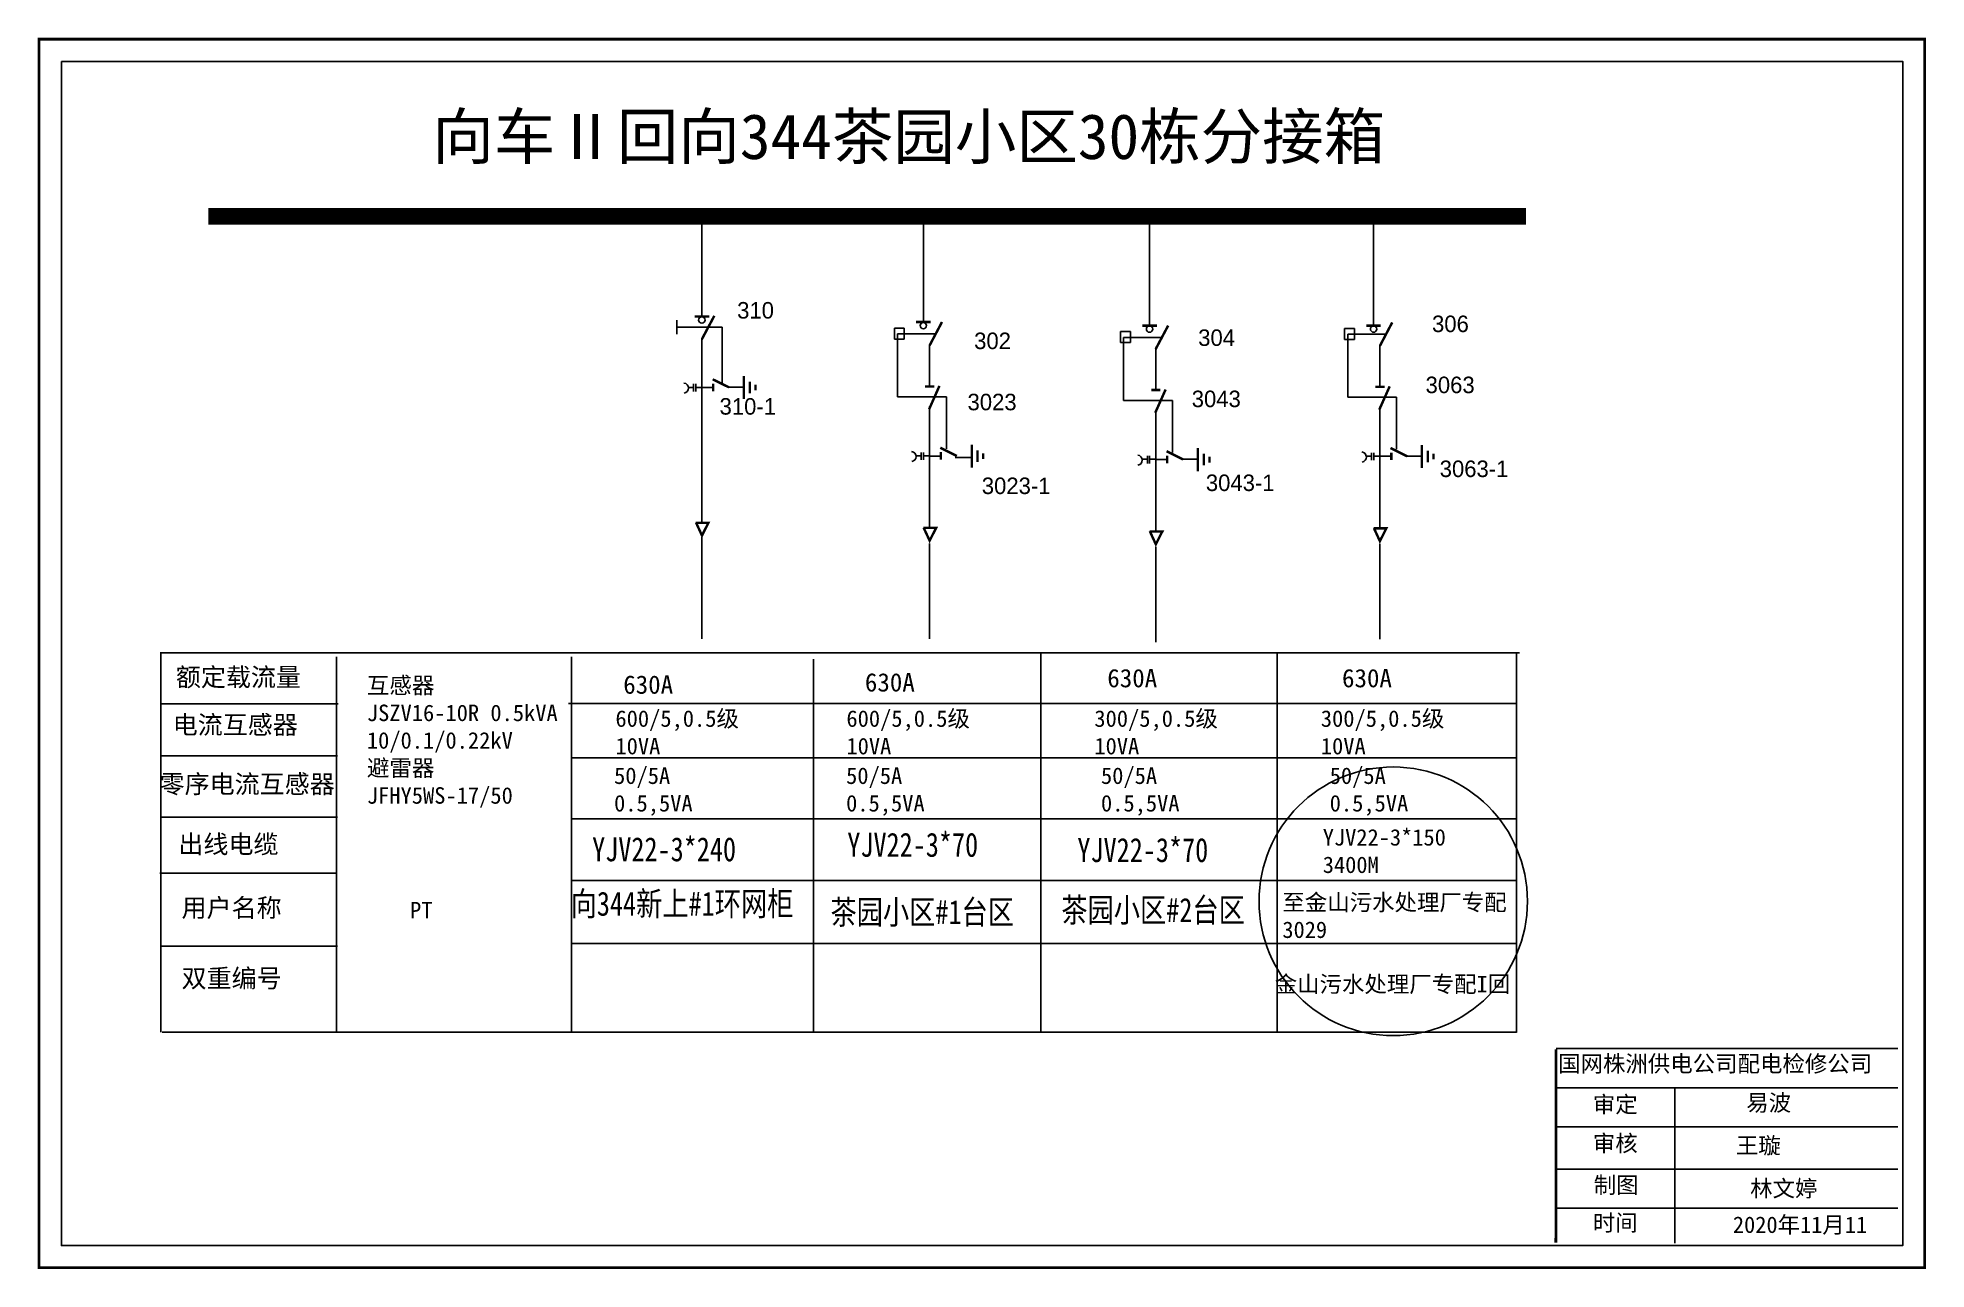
# Model space of a CAD drawing. Extents: x 613 to 1935, y 525 to 1195.
# Drawn here: x 1509.7 to 1635.3, y 792.6 to 874.4 of the extents above; entities that cross this region are included whole.
import ezdxf

# ---------------------------------------------------------------- set-up
doc = ezdxf.new("R2010")
doc.units = 0
doc.header["$LTSCALE"] = 0.774411
doc.linetypes.add('ACAD_ISO02W100', pattern=[15, 12, -3])
doc.linetypes.add('CENTER', pattern=[50.8, 31.75, -6.35, 6.35, -6.35])
doc.layers.get('0').update_dxf_attribs({"linetype": 'CONTINUOUS'})
doc.styles.add('HZ', font='')
doc.styles.add('hztxt_txtstyle_0.00_0_0', font='simkai.ttf')
doc.styles.add('hztxt_txtstyle_1.80_0_0', font='', dxfattribs={"height": 1.8, "bigfont": 'hztxt.shx'})
doc.styles.add('hztxt_txtstyle_2.70_0_0', font='simkai.ttf', dxfattribs={"height": 2.7})
doc.styles.add('字体', font='', dxfattribs={"height": 2.5})
doc.styles.get('HZ').set_extended_font_data('SimSun')
doc.styles.get('hztxt_txtstyle_1.80_0_0').set_extended_font_data('hztxt')
doc.styles.get('字体').set_extended_font_data('SimSun')

msp = doc.modelspace()

# ---------------------------------------------------------------- texts
at = {"color": 0, "style": 'hztxt_txtstyle_1.80_0_0'}
for s, p in [('310', (1556.21, 855.78)), ('306', (1602.45, 854.88)), ('302', (1571.98, 853.75)), ('304', (1586.89, 853.96)), ('3023', (1571.54, 849.68)), ('3043', (1586.46, 849.89)), ('3063', (1602.02, 850.82)), ('310-1', (1555.04, 849.39)), ('3063-1', (1602.96, 845.24)), ('3023-1', (1572.49, 844.11)), ('3043-1', (1587.4, 844.31))]:
    msp.add_text(s, height=1.098, dxfattribs=at).set_placement(p)
at = {"color": 0, "style": 'HZ', "width": 0.8}
for s, height, p in [('YJV22-3*240', 1.5997, (1546.56, 819.69)), ('YJV22-3*70', 1.6, (1563.54, 819.99)), ('YJV22-3*70', 1.6, (1578.85, 819.64)), ('向344新上#1环网柜', 1.5997, (1545.13, 816.07)), ('茶园小区#1台区', 1.6, (1562.42, 815.51)), ('茶园小区#2台区', 1.6, (1577.78, 815.65))]:
    msp.add_text(s, height=height, dxfattribs=at).set_placement(p)
at = {"color": 0, "linetype": 'Continuous', "attachment_point": 1}
for s, insert, char_height, width, style in [('向车Ⅱ回向344茶园小区30栋分接箱', (1535.93, 869.39), 3, 85.7498, '字体'), ('{\\fSimSun|b0|i0|c134|p2;额定载流量}', (1518.86, 832.55), 1.2204, 19.6738, 'hztxt_txtstyle_2.70_0_0'), ('\\A1;{\\fSimSun|b0|i0|c134|p2;互感器\\PJSZV16-10R 0.5kVA\\P10/0.1/0.22kV\\P避雷器\\PJFHY5WS-17/50}', (1531.57, 831.94), 1.0983, 20.2524, 'hztxt_txtstyle_2.70_0_0'), ('{\\fSimSun|b0|i0|c134|p2;630A}', (1548.63, 832.05), 1.2204, 19.6738, 'hztxt_txtstyle_2.70_0_0'), ('{\\fSimSun|b0|i0|c134|p2;630A}', (1564.71, 832.2), 1.2204, 19.6738, 'hztxt_txtstyle_2.70_0_0'), ('{\\fSimSun|b0|i0|c134|p2;630A}', (1580.84, 832.48), 1.2204, 19.6738, 'hztxt_txtstyle_2.70_0_0'), ('{\\fSimSun|b0|i0|c134|p2;630A}', (1596.46, 832.48), 1.2204, 19.6738, 'hztxt_txtstyle_2.70_0_0'), ('{\\fSimSun|b0|i0|c134|p2;电流互感器}', (1518.65, 829.38), 1.2204, 19.6738, 'hztxt_txtstyle_2.70_0_0'), ('\\A1;{\\fSimSun|b0|i0|c134|p2;600/5,0.5级\\P10VA}', (1548.11, 829.73), 1.0983, 20.2524, 'hztxt_txtstyle_2.70_0_0'), ('\\A1;{\\fSimSun|b0|i0|c134|p2;600/5,0.5级\\P10VA}', (1563.48, 829.73), 1.0983, 20.2524, 'hztxt_txtstyle_2.70_0_0'), ('\\A1;{\\fSimSun|b0|i0|c134|p2;300/5,0.5级\\P10VA}', (1579.98, 829.73), 1.0983, 20.2524, 'hztxt_txtstyle_2.70_0_0'), ('\\A1;{\\fSimSun|b0|i0|c134|p2;300/5,0.5级\\P10VA}', (1595.05, 829.73), 1.0983, 20.2524, 'hztxt_txtstyle_2.70_0_0'), ('{\\fSimSun|b0|i0|c134|p2;零序电流互感器}', (1517.78, 825.44), 1.2204, 19.6738, 'hztxt_txtstyle_2.70_0_0'), ('{\\fSimSun|b0|i0|c134|p2;50/5A\\P0.5,5VA}', (1548.02, 825.93), 1.0983, 19.6738, 'hztxt_txtstyle_2.70_0_0'), ('{\\fSimSun|b0|i0|c134|p2;50/5A\\P0.5,5VA}', (1563.46, 825.93), 1.0983, 19.6738, 'hztxt_txtstyle_2.70_0_0'), ('{\\fSimSun|b0|i0|c134|p2;50/5A\\P0.5,5VA}', (1580.42, 825.93), 1.0983, 19.6738, 'hztxt_txtstyle_2.70_0_0'), ('{\\fSimSun|b0|i0|c134|p2;50/5A\\P0.5,5VA}', (1595.64, 825.93), 1.0983, 19.6738, 'hztxt_txtstyle_2.70_0_0'), ('YJV22-3*150\\P3400M', (1595.18, 821.83), 1.0944, 16.0081, '字体'), ('{\\fSimSun|b0|i0|c134|p2;出线电缆}', (1519.03, 821.44), 1.2204, 19.6738, 'hztxt_txtstyle_2.70_0_0'), ('{\\fSimSun|b0|i0|c134|p2;用户名称}', (1519.24, 817.21), 1.2204, 19.6738, 'hztxt_txtstyle_2.70_0_0'), ('{\\fSimSun|b0|i0|c134|p2;PT}', (1534.44, 816.99), 1.1026, 8.5785, 'hztxt_txtstyle_0.00_0_0'), ('至金山污水处理厂专配3029', (1592.49, 817.51), 1.0944, 16.0081, '字体'), ('{\\fSimSun|b0|i0|c134|p2;双重编号}', (1519.24, 812.52), 1.2204, 19.6738, 'hztxt_txtstyle_2.70_0_0'), ('金山污水处理厂专配I回', (1591.98, 812.07), 1.0944, 16.0081, '字体'), ('国网株洲供电公司配电检修公司', (1610.84, 806.78), 1.0944, 29.9201, '字体'), ('易波', (1623.36, 804.18), 1.094, 8.5588, '字体'), ('\\f\uffbfﾬￌﾣﾤ_GB2312|b0|i0|c134|p49;审定', (1613.15, 804.07), 1.0944, 8.5588, '字体'), ('\\f\uffbfﾬￌﾣﾤ_GB2312|b0|i0|c134|p49;审核', (1613.15, 801.49), 1.0944, 8.5588, '字体'), ('王璇', (1622.67, 801.34), 1.094, 8.5588, '字体'), ('\\f\uffbfﾬￌﾣﾤ_GB2312|b0|i0|c134|p49;制图', (1613.21, 798.71), 1.0944, 8.5588, '字体'), ('林文婷', (1623.62, 798.48), 1.094, 8.5588, '字体'), ('\\f\uffbfﾬￌﾣﾤ_GB2312|b0|i0|c134|p49;时间', (1613.15, 796.2), 1.0944, 8.5588, '字体'), ('2020年11月11', (1622.47, 796.07), 1.094, 16.0081, '字体')]:
    msp.add_mtext(s, dxfattribs=dict(at, insert=insert, char_height=char_height, width=width, style=style))

# ---------------------------------------------------------------- blocks, each defined once
blk = doc.blocks.new('JD')
for points in [[(-2, 0.2), (-2, -0.2), (2, 0.2), (2, -0.2)], [(1, -1.2), (1, -0.8), (-1, -1.2), (-1, -0.8)], [(-0.5, -1.8), (-0.5, -2.2), (0.5, -1.8), (0.5, -2.2)]]:
    blk.add_trace(points)

# ---------------------------------------------------------------- linework, layer by layer
at = {"color": 0}
for p, q in [((1553.86, 862.66), (1553.86, 855.94)), ((1568.6, 862.29), (1568.6, 855.57)), ((1583.65, 862.06), (1583.65, 855.33)), ((1598.56, 862.06), (1598.56, 855.33)), ((1566.67, 855.14), (1567.33, 855.14)), ((1566.67, 855.14), (1566.67, 854.41)), ((1567.33, 855.14), (1567.33, 854.41)), ((1581.72, 854.91), (1582.38, 854.91)), ((1581.72, 854.91), (1581.72, 854.18)), ((1582.38, 854.91), (1582.38, 854.18)), ((1596.63, 855.12), (1597.29, 855.12)), ((1596.63, 855.12), (1596.63, 854.39)), ((1597.29, 855.12), (1597.29, 854.39)), ((1553.86, 854.44), (1553.86, 842.23)), ((1566.67, 854.41), (1567.33, 854.41)), ((1569.01, 854.03), (1569.01, 851.3)), ((1581.72, 854.18), (1582.38, 854.18)), ((1584.06, 853.8), (1584.06, 851.07)), ((1596.63, 854.39), (1597.29, 854.39)), ((1598.98, 854), (1598.98, 851.28)), ((1553.86, 851.2), (1554.62, 851.2)), ((1555.61, 851.22), (1556.65, 851.22)), ((1569.01, 849.94), (1569.01, 841.91)), ((1584.06, 849.71), (1584.06, 841.67)), ((1598.98, 849.92), (1598.98, 841.88)), ((1569.01, 846.64), (1569.77, 846.64)), ((1570.71, 846.55), (1571.74, 846.55)), ((1584.06, 846.41), (1584.82, 846.41)), ((1585.82, 846.43), (1586.85, 846.43)), ((1598.98, 846.62), (1599.74, 846.62)), ((1600.73, 846.64), (1601.76, 846.64)), ((1529.66, 830.16), (1517.88, 830.16)), ((1529.62, 826.7), (1517.84, 826.7)), ((1529.62, 822.62), (1517.84, 822.62)), ((1529.57, 818.89), (1517.8, 818.89)), ((1529.61, 814.04), (1517.84, 814.04))]:
    msp.add_line(p, q, dxfattribs=at)
at = {"color": 0, "linetype": 'ACAD_ISO02W100'}
for p, q in [((1569.34, 854.76), (1566.88, 854.76)), ((1566.88, 854.76), (1566.88, 850.57)), ((1584.39, 854.53), (1581.93, 854.53)), ((1581.93, 854.53), (1581.93, 850.34)), ((1599.31, 854.74), (1596.84, 854.74)), ((1596.84, 854.74), (1596.84, 850.55)), ((1566.88, 850.57), (1570.13, 850.57)), ((1570.13, 850.57), (1570.13, 847.11)), ((1581.93, 850.34), (1585.18, 850.34)), ((1585.18, 850.34), (1585.18, 846.88)), ((1596.84, 850.55), (1600.09, 850.55)), ((1600.09, 850.55), (1600.09, 847.09))]:
    msp.add_line(p, q, dxfattribs=at)
at = {"color": 0, "linetype": 'CENTER'}
for p, q in [((1553.87, 841.24), (1553.87, 834.49)), ((1569.02, 840.83), (1569.02, 834.49)), ((1598.98, 840.8), (1598.98, 834.46)), ((1584.07, 840.59), (1584.07, 834.25))]:
    msp.add_line(p, q, dxfattribs=at)
at = {"color": 0, "linetype": 'Continuous'}
for p, q in [((1517.82, 833.55), (1608.26, 833.55)), ((1517.86, 808.32), (1517.86, 833.55)), ((1529.55, 833.28), (1529.55, 808.32)), ((1545.18, 833.28), (1545.18, 808.32)), ((1576.41, 833.51), (1576.41, 808.32)), ((1592.14, 833.51), (1592.14, 808.32)), ((1608.08, 833.49), (1608.08, 808.3)), ((1561.29, 833.12), (1561.29, 808.34)), ((1544.99, 830.18), (1608.08, 830.18)), ((1545.18, 826.56), (1608.08, 826.56)), ((1545.18, 822.51), (1608.08, 822.51)), ((1545.18, 818.41), (1608.08, 818.41)), ((1545.18, 814.23), (1608.08, 814.23)), ((1608.08, 808.32), (1517.94, 808.32)), ((1610.7, 807.23), (1633.45, 807.23)), ((1610.7, 804.63), (1633.45, 804.63)), ((1618.6, 804.62), (1618.6, 794.3)), ((1610.7, 802.04), (1633.45, 802.04)), ((1610.7, 799.22), (1633.45, 799.22)), ((1610.7, 796.63), (1633.45, 796.63))]:
    msp.add_line(p, q, dxfattribs=at)
at = {"color": 0, "linetype": 'Continuous', "const_width": 0.182}
msp.add_lwpolyline([(1509.76, 874.36), (1635.24, 874.36), (1635.24, 792.66), (1509.76, 792.66)], close=True, dxfattribs=at)
at = {"color": 0, "linetype": 'Continuous'}
msp.add_lwpolyline([(1511.24, 872.88), (1633.77, 872.88), (1633.77, 794.13), (1511.24, 794.13)], close=True, dxfattribs=at)
at = {"color": 0}
for points, const_width in [([(1521.02, 862.58), (1608.7, 862.58)], 1.1), ([(1553.38, 855.92), (1554.35, 855.92)], 0.165), ([(1553.86, 854.4), (1554.69, 855.96)], 0.165), ([(1568.12, 855.55), (1569.09, 855.55)], 0.165), ([(1569.01, 853.98), (1569.84, 855.55)], 0.165), ([(1583.17, 855.31), (1584.14, 855.31)], 0.165), ([(1584.06, 853.75), (1584.89, 855.31)], 0.165), ([(1598.07, 855.31), (1599.04, 855.31)], 0.165), ([(1598.98, 853.96), (1599.8, 855.52)], 0.165), ([(1554.58, 851.74), (1555.68, 851.2)], 0.165), ([(1554.62, 851.45), (1554.62, 850.94)], 0.165), ([(1568.72, 851.26), (1569.33, 851.26)], 0.165), ([(1568.98, 849.74), (1569.67, 851.3)], 0.165), ([(1583.77, 851.03), (1584.38, 851.03)], 0.165), ([(1584.03, 849.51), (1584.72, 851.06)], 0.165), ([(1598.68, 851.24), (1599.29, 851.24)], 0.165), ([(1598.94, 849.72), (1599.63, 851.27)], 0.165), ([(1569.73, 847.19), (1570.83, 846.64)], 0.165), ([(1584.78, 846.96), (1585.88, 846.41)], 0.165), ([(1599.69, 847.17), (1600.79, 846.62)], 0.165), ([(1569.77, 846.9), (1569.77, 846.39)], 0.165), ([(1584.82, 846.66), (1584.82, 846.16)], 0.165), ([(1599.74, 846.87), (1599.74, 846.37)], 0.165), ([(1553.46, 842.2), (1554.3, 842.2), (1553.87, 841.35), (1553.47, 842.22)], 0.165), ([(1568.61, 841.86), (1569.45, 841.86), (1569.02, 841.01), (1568.62, 841.87)], 0.165), ([(1583.66, 841.62), (1584.5, 841.62), (1584.07, 840.77), (1583.67, 841.64)], 0.165), ([(1598.57, 841.83), (1599.41, 841.83), (1598.98, 840.98), (1598.58, 841.85)], 0.165)]:
    msp.add_lwpolyline(points, dxfattribs=dict(at, const_width=const_width))
for points in [[(1552.2, 855.67), (1552.2, 854.75)], [(1553.31, 851.2), (1552.96, 851.2)], [(1553.31, 851.44), (1553.31, 850.93)], [(1553.46, 851.44), (1553.46, 850.93)], [(1553.86, 851.2), (1553.46, 851.2)], [(1568.46, 846.65), (1568.11, 846.65)], [(1568.46, 846.88), (1568.46, 846.38)], [(1568.61, 846.88), (1568.61, 846.38)], [(1569.01, 846.65), (1568.61, 846.65)], [(1583.51, 846.42), (1583.16, 846.42)], [(1583.51, 846.65), (1583.51, 846.15)], [(1583.66, 846.65), (1583.66, 846.15)], [(1584.06, 846.42), (1583.66, 846.42)], [(1598.42, 846.63), (1598.07, 846.63)], [(1598.42, 846.86), (1598.42, 846.36)], [(1598.58, 846.86), (1598.58, 846.36)], [(1598.97, 846.63), (1598.58, 846.63)]]:
    msp.add_lwpolyline(points, dxfattribs=at)
at = {"color": 0, "linetype": 'ACAD_ISO02W100'}
msp.add_lwpolyline([(1555.21, 851.45), (1555.21, 855.21), (1552.2, 855.21)], dxfattribs=at)
at = {"color": 0}
for points in [[(1552.67, 851.49, -0.877934), (1552.68, 850.82)], [(1567.82, 846.93, -0.877934), (1567.83, 846.27)], [(1582.87, 846.7, -0.877934), (1582.88, 846.03)], [(1597.78, 846.91, -0.877934), (1597.79, 846.24)]]:
    msp.add_lwpolyline(points, format="xyb", dxfattribs=at)
at = {"color": 0, "linetype": 'Continuous', "const_width": 0.182}
msp.add_lwpolyline([(1610.7, 807.19), (1610.69, 794.34)], dxfattribs=at)
at = {"color": 0}
for centre in [(1553.86, 855.68), (1568.6, 855.31), (1583.65, 855.08), (1598.56, 855.08)]:
    msp.add_circle(centre, 0.211, dxfattribs=at)
at = {"color": 1, "linetype": 'Continuous'}
msp.add_circle((1599.87, 817.03), 8.93, dxfattribs=at)

# ---------------------------------------------------------------- block references
at = {"color": 0, "xscale": 0.3844120780054254, "yscale": 0.3844120780054254, "zscale": 0.3844120780054647, "rotation": 90}
for p in [(1556.66, 851.19), (1571.82, 846.63), (1586.87, 846.4), (1601.78, 846.61)]:
    msp.add_blockref('JD', p, dxfattribs=at)

msp.set_redraw_order([(e.dxf.handle, doc.entitydb.next_handle()) for e in msp.query("TEXT MTEXT ATTDEF DIMENSION ARC_DIMENSION")])  # texts and dimensions are drawn at this point

doc.saveas('drawing.dxf')
